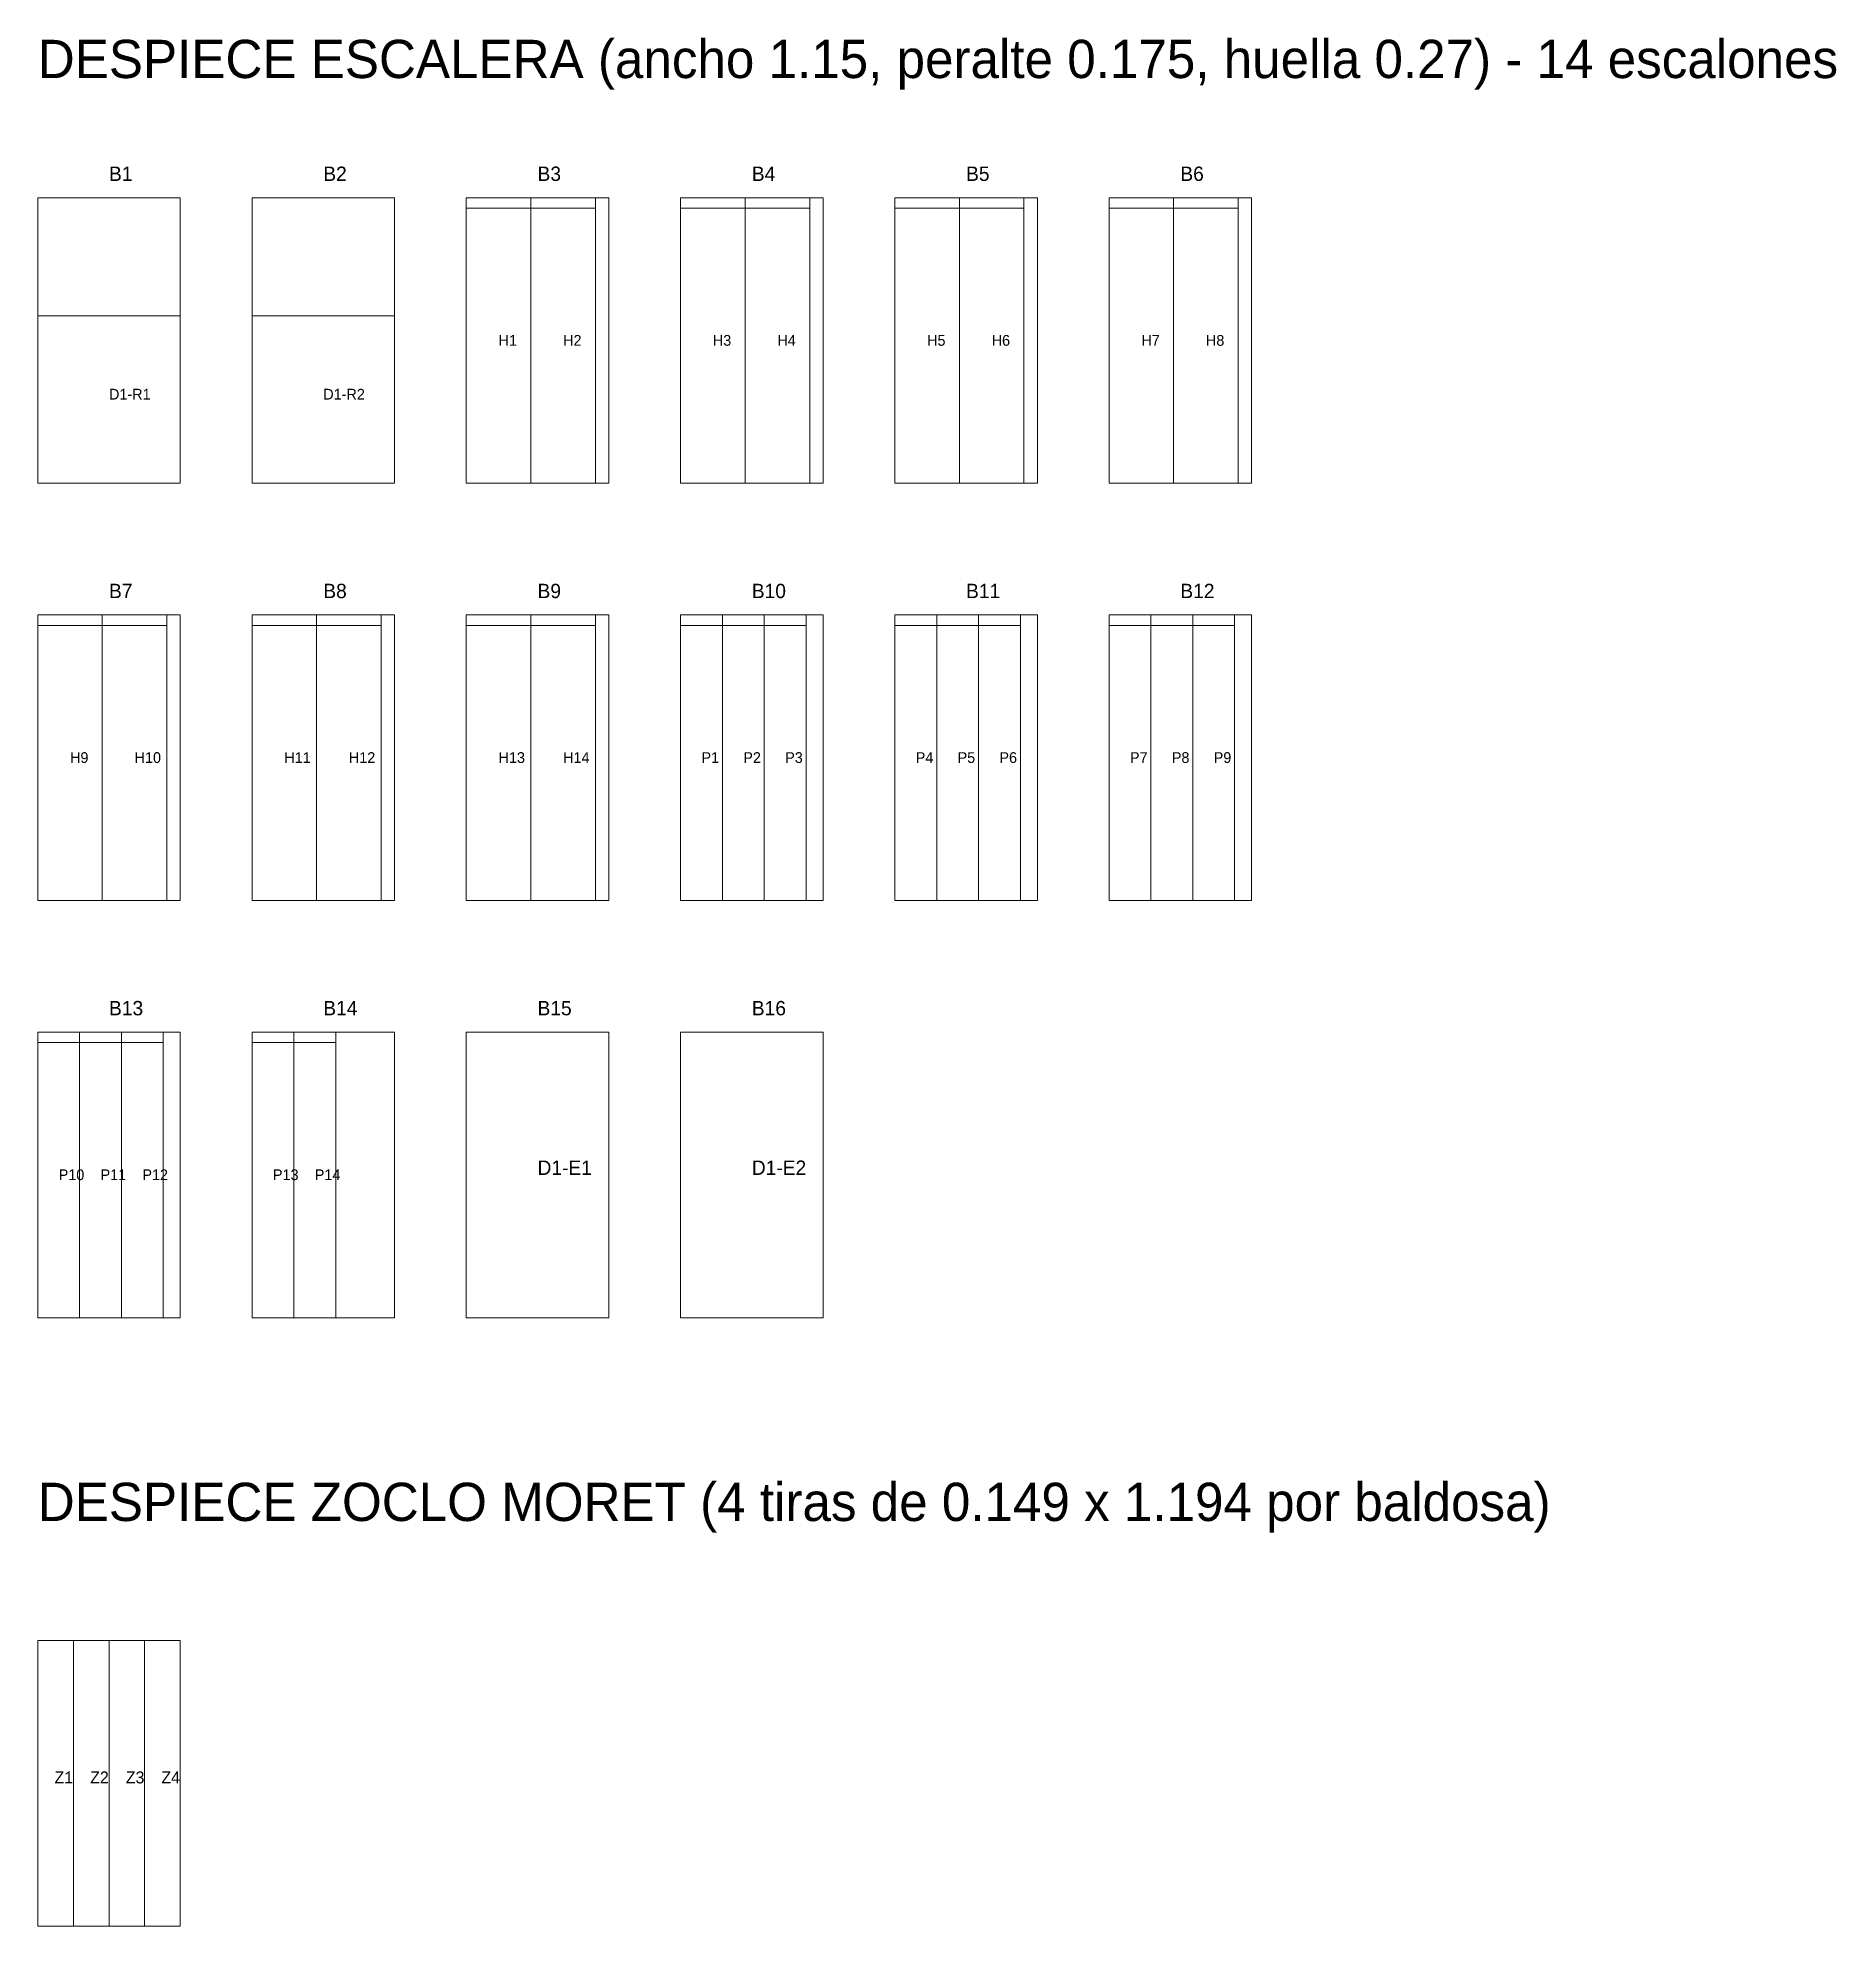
# Model space of a CAD drawing. Header units: metres. Extents: x 489.5 to 518.3, y -112.5 to -80.1.
# Drawn here: x 510.81 to 518.33, y -88.04 to -80.14 of the extents above; entities that cross this region are included whole.
import ezdxf

# ---------------------------------------------------------------- set-up
doc = ezdxf.new("R2010")
doc.units = ezdxf.units.M
for name, color, linetype, lineweight, plot in [('CORTE-RECORTE', 3, 'Continuous', 0, False), ('CORTE-SOBRANTE', 2, 'Continuous', 0, False), ('CORTE-TEXTO', 5, 'Continuous', 0, False), ('CORTE-TILE', 7, 'Continuous', 0, False)]:
    doc.layers.add(name, color=color, linetype=linetype, lineweight=lineweight, plot=plot)

msp = doc.modelspace()

# ---------------------------------------------------------------- texts
at = {"layer": 'CORTE-TEXTO'}
for s, height, p in [('DESPIECE ESCALERA (ancho 1.15, peralte 0.175, huella 0.27) - 14 escalones', 0.16, (510.8142, -80.3104)), ('B1', 0.06, (511.1122, -80.7404)), ('B2', 0.06, (512.0082, -80.7404)), ('B3', 0.06, (512.9042, -80.7404)), ('B4', 0.06, (513.8002, -80.7404)), ('B5', 0.06, (514.6962, -80.7404)), ('B6', 0.06, (515.5922, -80.7404)), ('H1', 0.045, (512.7412, -81.4294)), ('H2', 0.045, (513.0112, -81.4294)), ('H3', 0.045, (513.6372, -81.4294)), ('H4', 0.045, (513.9072, -81.4294)), ('H5', 0.045, (514.5332, -81.4294)), ('H6', 0.045, (514.8032, -81.4294)), ('H7', 0.045, (515.4292, -81.4294)), ('H8', 0.045, (515.6992, -81.4294)), ('D1-R1', 0.045, (511.1122, -81.6544)), ('D1-R2', 0.045, (512.0082, -81.6544)), ('B7', 0.06, (511.1122, -82.4844)), ('B8', 0.06, (512.0082, -82.4844)), ('B9', 0.06, (512.9042, -82.4844)), ('B10', 0.06, (513.8002, -82.4844)), ('B11', 0.06, (514.6962, -82.4844)), ('B12', 0.06, (515.5922, -82.4844)), ('H9', 0.045, (510.9492, -83.1734)), ('H10', 0.045, (511.2192, -83.1734)), ('H11', 0.045, (511.8452, -83.1734)), ('H12', 0.045, (512.1152, -83.1734)), ('H13', 0.045, (512.7412, -83.1734)), ('H14', 0.045, (513.0112, -83.1734)), ('P1', 0.045, (513.5897, -83.1734)), ('P2', 0.045, (513.7647, -83.1734)), ('P3', 0.045, (513.9397, -83.1734)), ('P4', 0.045, (514.4857, -83.1734)), ('P5', 0.045, (514.6607, -83.1734)), ('P6', 0.045, (514.8357, -83.1734)), ('P7', 0.045, (515.3817, -83.1734)), ('P8', 0.045, (515.5567, -83.1734)), ('P9', 0.045, (515.7317, -83.1734)), ('B13', 0.06, (511.1122, -84.2284)), ('B14', 0.06, (512.0082, -84.2284)), ('B15', 0.06, (512.9042, -84.2284)), ('B16', 0.06, (513.8002, -84.2284)), ('D1-E1', 0.06, (512.9042, -84.8954)), ('D1-E2', 0.06, (513.8002, -84.8954)), ('P10', 0.045, (510.9017, -84.9174)), ('P11', 0.045, (511.0767, -84.9174)), ('P12', 0.045, (511.2517, -84.9174)), ('P13', 0.045, (511.7977, -84.9174)), ('P14', 0.045, (511.9727, -84.9174)), ('DESPIECE ZOCLO MORET (4 tiras de 0.149 x 1.194 por baldosa)', 0.16, (510.8142, -86.3424)), ('Z1', 0.05, (510.8842, -87.4394)), ('Z2', 0.05, (511.0332, -87.4394)), ('Z3', 0.05, (511.1822, -87.4394)), ('Z4', 0.05, (511.3312, -87.4394))]:
    msp.add_text(s, height=height, dxfattribs=at).set_placement(p)

# ---------------------------------------------------------------- linework, layer by layer
at = {"layer": 'CORTE-RECORTE'}
for points in [[(512.6062, -82.0044), (512.8762, -82.0044), (512.8762, -80.8544), (512.6062, -80.8544)], [(512.8762, -82.0044), (513.1462, -82.0044), (513.1462, -80.8544), (512.8762, -80.8544)], [(513.5022, -82.0044), (513.7722, -82.0044), (513.7722, -80.8544), (513.5022, -80.8544)], [(513.7722, -82.0044), (514.0422, -82.0044), (514.0422, -80.8544), (513.7722, -80.8544)], [(514.3982, -82.0044), (514.6682, -82.0044), (514.6682, -80.8544), (514.3982, -80.8544)], [(514.6682, -82.0044), (514.9382, -82.0044), (514.9382, -80.8544), (514.6682, -80.8544)], [(515.2942, -82.0044), (515.5642, -82.0044), (515.5642, -80.8544), (515.2942, -80.8544)], [(515.5642, -82.0044), (515.8342, -82.0044), (515.8342, -80.8544), (515.5642, -80.8544)], [(510.8142, -82.0044), (511.4102, -82.0044), (511.4102, -81.3044), (510.8142, -81.3044)], [(511.7102, -82.0044), (512.3062, -82.0044), (512.3062, -81.3044), (511.7102, -81.3044)], [(510.8142, -83.7484), (511.0842, -83.7484), (511.0842, -82.5984), (510.8142, -82.5984)], [(511.0842, -83.7484), (511.3542, -83.7484), (511.3542, -82.5984), (511.0842, -82.5984)], [(511.7102, -83.7484), (511.9802, -83.7484), (511.9802, -82.5984), (511.7102, -82.5984)], [(511.9802, -83.7484), (512.2502, -83.7484), (512.2502, -82.5984), (511.9802, -82.5984)], [(512.6062, -83.7484), (512.8762, -83.7484), (512.8762, -82.5984), (512.6062, -82.5984)], [(512.8762, -83.7484), (513.1462, -83.7484), (513.1462, -82.5984), (512.8762, -82.5984)], [(513.5022, -83.7484), (513.6772, -83.7484), (513.6772, -82.5984), (513.5022, -82.5984)], [(513.6772, -83.7484), (513.8522, -83.7484), (513.8522, -82.5984), (513.6772, -82.5984)], [(513.8522, -83.7484), (514.0272, -83.7484), (514.0272, -82.5984), (513.8522, -82.5984)], [(514.3982, -83.7484), (514.5732, -83.7484), (514.5732, -82.5984), (514.3982, -82.5984)], [(514.5732, -83.7484), (514.7482, -83.7484), (514.7482, -82.5984), (514.5732, -82.5984)], [(514.7482, -83.7484), (514.9232, -83.7484), (514.9232, -82.5984), (514.7482, -82.5984)], [(515.2942, -83.7484), (515.4692, -83.7484), (515.4692, -82.5984), (515.2942, -82.5984)], [(515.4692, -83.7484), (515.6442, -83.7484), (515.6442, -82.5984), (515.4692, -82.5984)], [(515.6442, -83.7484), (515.8192, -83.7484), (515.8192, -82.5984), (515.6442, -82.5984)], [(510.8142, -85.4924), (510.9892, -85.4924), (510.9892, -84.3424), (510.8142, -84.3424)], [(510.9892, -85.4924), (511.1642, -85.4924), (511.1642, -84.3424), (510.9892, -84.3424)], [(511.1642, -85.4924), (511.3392, -85.4924), (511.3392, -84.3424), (511.1642, -84.3424)], [(511.7102, -85.4924), (511.8852, -85.4924), (511.8852, -84.3424), (511.7102, -84.3424)], [(511.8852, -85.4924), (512.0602, -85.4924), (512.0602, -84.3424), (511.8852, -84.3424)], [(510.8142, -88.0364), (510.9632, -88.0364), (510.9632, -86.8424), (510.8142, -86.8424)], [(510.9632, -88.0364), (511.1122, -88.0364), (511.1122, -86.8424), (510.9632, -86.8424)], [(511.1122, -88.0364), (511.2612, -88.0364), (511.2612, -86.8424), (511.1122, -86.8424)], [(511.2612, -88.0364), (511.4102, -88.0364), (511.4102, -86.8424), (511.2612, -86.8424)]]:
    msp.add_lwpolyline(points, close=True, dxfattribs=at)
at = {"layer": 'CORTE-SOBRANTE'}
for points in [[(510.8142, -81.3044), (511.4102, -81.3044), (511.4102, -80.8104), (510.8142, -80.8104)], [(511.7102, -81.3044), (512.3062, -81.3044), (512.3062, -80.8104), (511.7102, -80.8104)], [(512.6062, -80.8544), (512.8762, -80.8544), (512.8762, -80.8104), (512.6062, -80.8104)], [(512.8762, -80.8544), (513.1462, -80.8544), (513.1462, -80.8104), (512.8762, -80.8104)], [(513.1462, -82.0044), (513.2022, -82.0044), (513.2022, -80.8104), (513.1462, -80.8104)], [(513.5022, -80.8544), (513.7722, -80.8544), (513.7722, -80.8104), (513.5022, -80.8104)], [(513.7722, -80.8544), (514.0422, -80.8544), (514.0422, -80.8104), (513.7722, -80.8104)], [(514.0422, -82.0044), (514.0982, -82.0044), (514.0982, -80.8104), (514.0422, -80.8104)], [(514.3982, -80.8544), (514.6682, -80.8544), (514.6682, -80.8104), (514.3982, -80.8104)], [(514.6682, -80.8544), (514.9382, -80.8544), (514.9382, -80.8104), (514.6682, -80.8104)], [(514.9382, -82.0044), (514.9942, -82.0044), (514.9942, -80.8104), (514.9382, -80.8104)], [(515.2942, -80.8544), (515.5642, -80.8544), (515.5642, -80.8104), (515.2942, -80.8104)], [(515.5642, -80.8544), (515.8342, -80.8544), (515.8342, -80.8104), (515.5642, -80.8104)], [(515.8342, -82.0044), (515.8902, -82.0044), (515.8902, -80.8104), (515.8342, -80.8104)], [(510.8142, -82.5984), (511.0842, -82.5984), (511.0842, -82.5544), (510.8142, -82.5544)], [(511.0842, -82.5984), (511.3542, -82.5984), (511.3542, -82.5544), (511.0842, -82.5544)], [(511.3542, -83.7484), (511.4102, -83.7484), (511.4102, -82.5544), (511.3542, -82.5544)], [(511.7102, -82.5984), (511.9802, -82.5984), (511.9802, -82.5544), (511.7102, -82.5544)], [(511.9802, -82.5984), (512.2502, -82.5984), (512.2502, -82.5544), (511.9802, -82.5544)], [(512.2502, -83.7484), (512.3062, -83.7484), (512.3062, -82.5544), (512.2502, -82.5544)], [(512.6062, -82.5984), (512.8762, -82.5984), (512.8762, -82.5544), (512.6062, -82.5544)], [(512.8762, -82.5984), (513.1462, -82.5984), (513.1462, -82.5544), (512.8762, -82.5544)], [(513.1462, -83.7484), (513.2022, -83.7484), (513.2022, -82.5544), (513.1462, -82.5544)], [(513.5022, -82.5984), (513.6772, -82.5984), (513.6772, -82.5544), (513.5022, -82.5544)], [(513.6772, -82.5984), (513.8522, -82.5984), (513.8522, -82.5544), (513.6772, -82.5544)], [(513.8522, -82.5984), (514.0272, -82.5984), (514.0272, -82.5544), (513.8522, -82.5544)], [(514.0272, -83.7484), (514.0982, -83.7484), (514.0982, -82.5544), (514.0272, -82.5544)], [(514.3982, -82.5984), (514.5732, -82.5984), (514.5732, -82.5544), (514.3982, -82.5544)], [(514.5732, -82.5984), (514.7482, -82.5984), (514.7482, -82.5544), (514.5732, -82.5544)], [(514.7482, -82.5984), (514.9232, -82.5984), (514.9232, -82.5544), (514.7482, -82.5544)], [(514.9232, -83.7484), (514.9942, -83.7484), (514.9942, -82.5544), (514.9232, -82.5544)], [(515.2942, -82.5984), (515.4692, -82.5984), (515.4692, -82.5544), (515.2942, -82.5544)], [(515.4692, -82.5984), (515.6442, -82.5984), (515.6442, -82.5544), (515.4692, -82.5544)], [(515.6442, -82.5984), (515.8192, -82.5984), (515.8192, -82.5544), (515.6442, -82.5544)], [(515.8192, -83.7484), (515.8902, -83.7484), (515.8902, -82.5544), (515.8192, -82.5544)], [(510.8142, -84.3424), (510.9892, -84.3424), (510.9892, -84.2984), (510.8142, -84.2984)], [(510.9892, -84.3424), (511.1642, -84.3424), (511.1642, -84.2984), (510.9892, -84.2984)], [(511.1642, -84.3424), (511.3392, -84.3424), (511.3392, -84.2984), (511.1642, -84.2984)], [(511.3392, -85.4924), (511.4102, -85.4924), (511.4102, -84.2984), (511.3392, -84.2984)], [(511.7102, -84.3424), (511.8852, -84.3424), (511.8852, -84.2984), (511.7102, -84.2984)], [(511.8852, -84.3424), (512.0602, -84.3424), (512.0602, -84.2984), (511.8852, -84.2984)], [(512.0602, -85.4924), (512.3062, -85.4924), (512.3062, -84.2984), (512.0602, -84.2984)]]:
    msp.add_lwpolyline(points, close=True, dxfattribs=at)
at = {"layer": 'CORTE-TILE'}
for points in [[(510.8142, -82.0044), (511.4102, -82.0044), (511.4102, -80.8104), (510.8142, -80.8104)], [(511.7102, -82.0044), (512.3062, -82.0044), (512.3062, -80.8104), (511.7102, -80.8104)], [(512.6062, -82.0044), (513.2022, -82.0044), (513.2022, -80.8104), (512.6062, -80.8104)], [(513.5022, -82.0044), (514.0982, -82.0044), (514.0982, -80.8104), (513.5022, -80.8104)], [(514.3982, -82.0044), (514.9942, -82.0044), (514.9942, -80.8104), (514.3982, -80.8104)], [(515.2942, -82.0044), (515.8902, -82.0044), (515.8902, -80.8104), (515.2942, -80.8104)], [(510.8142, -83.7484), (511.4102, -83.7484), (511.4102, -82.5544), (510.8142, -82.5544)], [(511.7102, -83.7484), (512.3062, -83.7484), (512.3062, -82.5544), (511.7102, -82.5544)], [(512.6062, -83.7484), (513.2022, -83.7484), (513.2022, -82.5544), (512.6062, -82.5544)], [(513.5022, -83.7484), (514.0982, -83.7484), (514.0982, -82.5544), (513.5022, -82.5544)], [(514.3982, -83.7484), (514.9942, -83.7484), (514.9942, -82.5544), (514.3982, -82.5544)], [(515.2942, -83.7484), (515.8902, -83.7484), (515.8902, -82.5544), (515.2942, -82.5544)], [(510.8142, -85.4924), (511.4102, -85.4924), (511.4102, -84.2984), (510.8142, -84.2984)], [(511.7102, -85.4924), (512.3062, -85.4924), (512.3062, -84.2984), (511.7102, -84.2984)], [(512.6062, -85.4924), (513.2022, -85.4924), (513.2022, -84.2984), (512.6062, -84.2984)], [(513.5022, -85.4924), (514.0982, -85.4924), (514.0982, -84.2984), (513.5022, -84.2984)], [(510.8142, -88.0364), (511.4102, -88.0364), (511.4102, -86.8424), (510.8142, -86.8424)]]:
    msp.add_lwpolyline(points, close=True, dxfattribs=at)

msp.set_redraw_order([(e.dxf.handle, doc.entitydb.next_handle()) for e in msp.query("TEXT MTEXT ATTDEF DIMENSION ARC_DIMENSION")])  # texts and dimensions are drawn at this point

doc.saveas('drawing.dxf')
